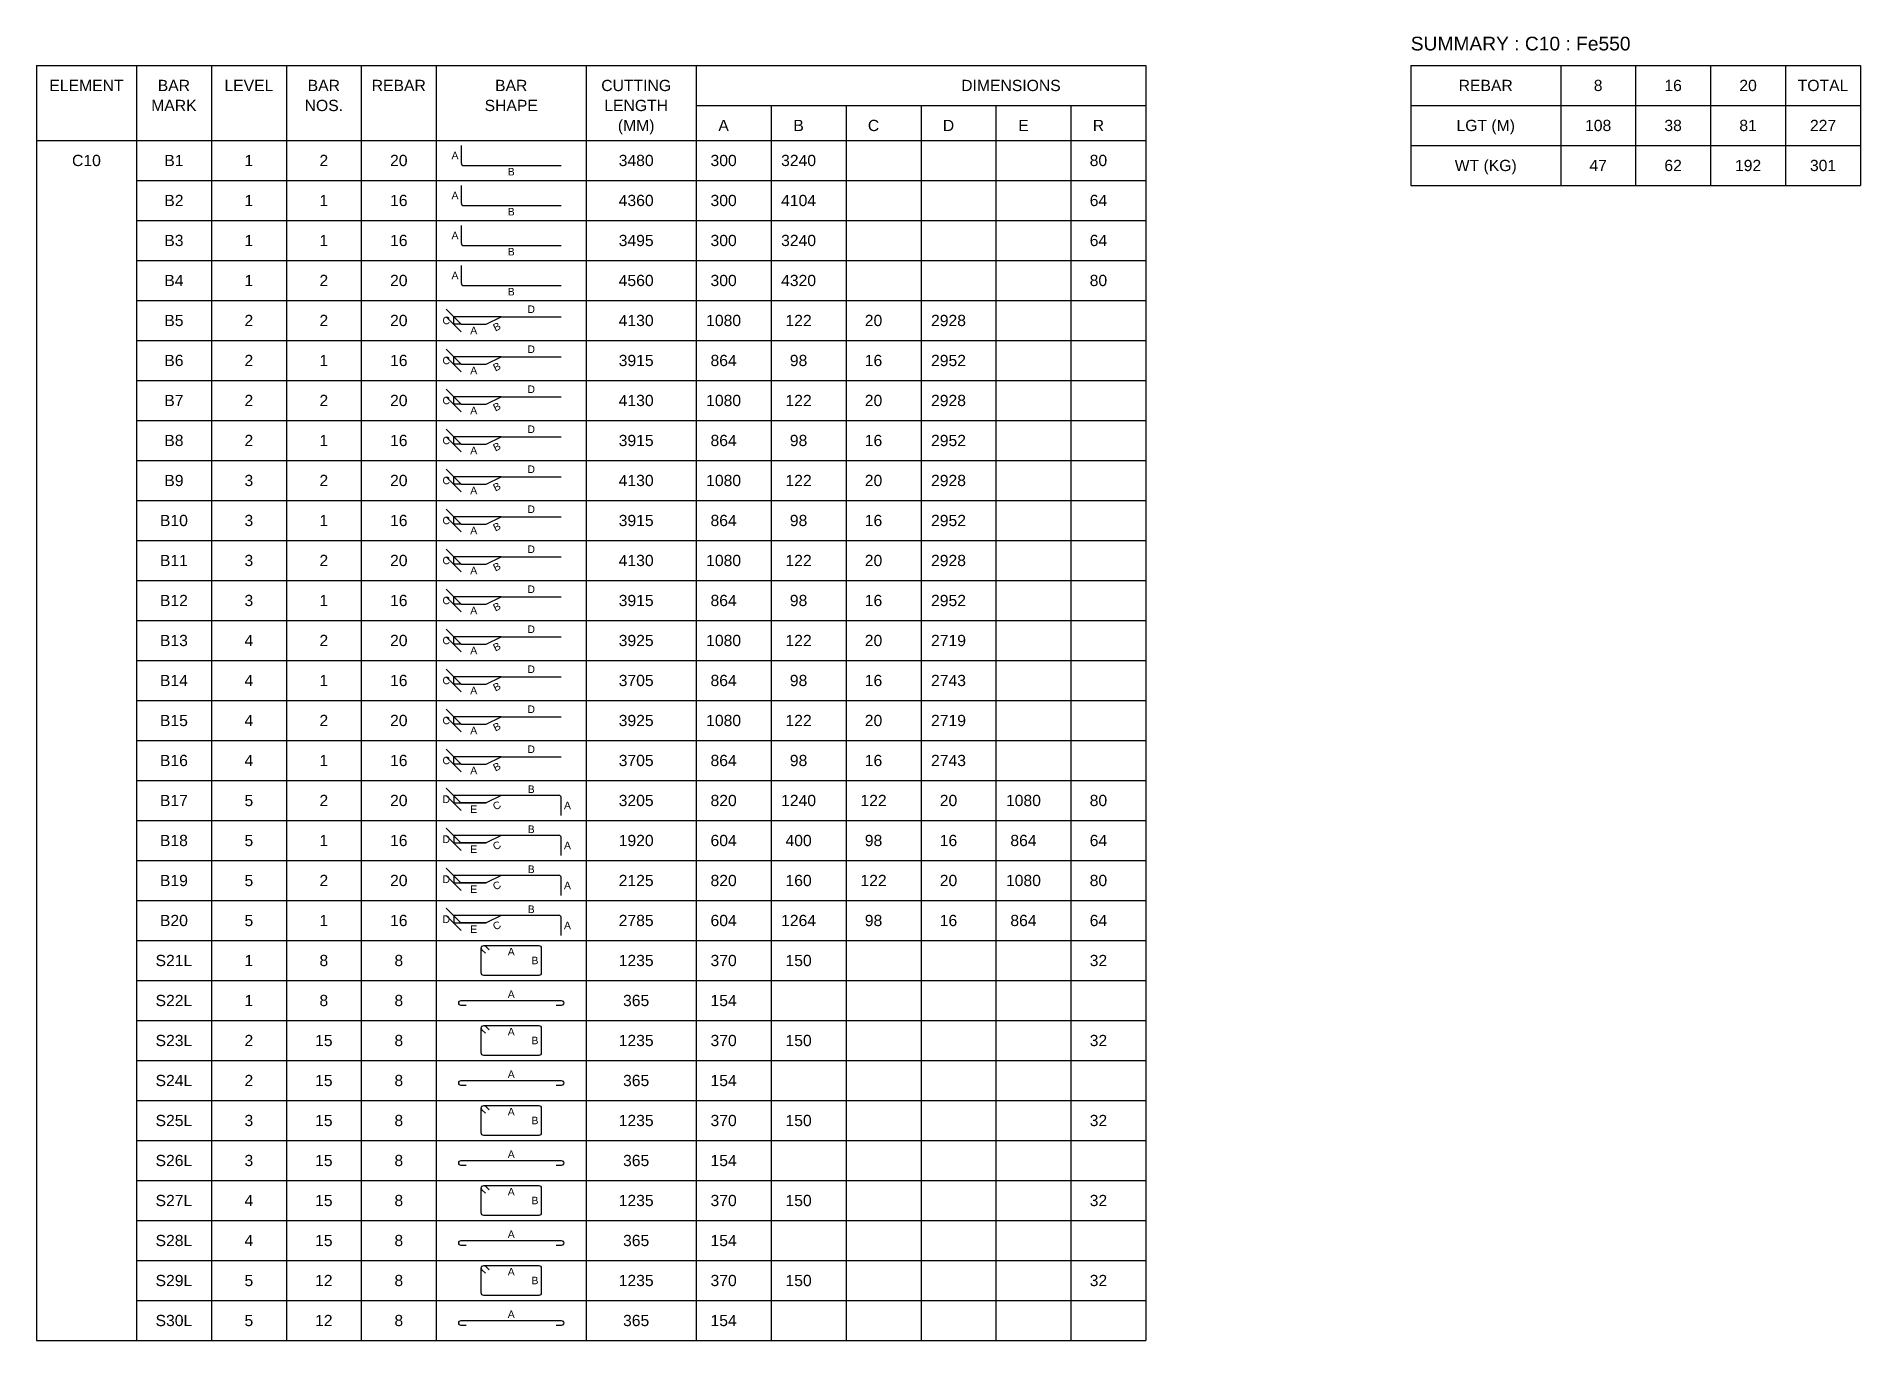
# Model space of a CAD drawing. Header units: inches. Extents: x -816171 to 9366335, y -450961 to 689132.
# Drawn here: x 166173 to 202673, y 388429 to 414509 of the extents above; entities that cross this region are included whole.
import ezdxf
from ezdxf.enums import TextEntityAlignment as Align

# ---------------------------------------------------------------- set-up
doc = ezdxf.new("R2010")
doc.units = ezdxf.units.IN
doc.header["$MEASUREMENT"] = 0
for name, color, linetype in [('Dim', 31, 'Continuous'), ('Reinforcement', 130, 'Continuous'), ('Schedule Border', 60, 'Continuous'), ('Schedule Header', 4, 'Continuous'), ('Text', 31, 'Continuous')]:
    doc.layers.add(name, color=color, linetype=linetype)
doc.styles.add('SC-BBS1', font='SansSerif')
doc.styles.get("Standard").update_dxf_attribs({"font": 'txt.shx'})
doc.dimstyles.new('SCBBSDim', dxfattribs={"dimtxt": 225, "dimasz": 0.18, "dimexe": 0, "dimexo": 0, "dimgap": 0, "dimtad": 1, "dimtoh": 1, "dimdec": 0, "dimzin": 0, "dimdsep": 46, "dimtxsty": 'Standard', "dimtsz": 150, "dimcen": 0.09, "dimclrd": 8, "dimclre": 8, "dimclrt": 3, "dimadec": 0, "dimazin": 0, "dimtfac": 1, "dimtdec": 0, "dimtix": 1, "dimtofl": 0, "dimtmove": 0, "dimatfit": 3, "dimfxl": 1, "dimtolj": 1, "dimtzin": 0, "dimarcsym": 0})

msp = doc.modelspace()

# ---------------------------------------------------------------- texts
at = {"layer": 'Dim', "style": 'SC-BBS1'}
for s, p in [('A', (174548.34546, 412129.4638)), ('B', (175673.34546, 411804.4638)), ('A', (174548.34546, 411329.4638)), ('B', (175673.34546, 411004.4638)), ('A', (174548.34546, 410529.4638)), ('B', (175673.34546, 410204.4638)), ('A', (174548.34546, 409729.4638)), ('B', (175673.34546, 409404.4638)), ('C', (174373.34546, 408829.4638)), ('D', (176073.34546, 409054.4638)), ('A', (174923.34546, 408629.4638)), ('C', (174373.34546, 408029.4638)), ('D', (176073.34546, 408254.4638)), ('A', (174923.34546, 407829.4638)), ('D', (176073.34546, 407454.4638)), ('C', (174373.34546, 407229.4638)), ('A', (174923.34546, 407029.4638)), ('D', (176073.34546, 406654.4638)), ('C', (174373.34546, 406429.4638)), ('A', (174923.34546, 406229.4638)), ('D', (176073.34546, 405854.4638)), ('C', (174373.34546, 405629.4638)), ('A', (174923.34546, 405429.4638)), ('C', (174373.34546, 404829.4638)), ('D', (176073.34546, 405054.4638)), ('A', (174923.34546, 404629.4638)), ('C', (174373.34546, 404029.4638)), ('D', (176073.34546, 404254.4638)), ('A', (174923.34546, 403829.4638)), ('D', (176073.34546, 403454.4638)), ('C', (174373.34546, 403229.4638)), ('A', (174923.34546, 403029.4638)), ('D', (176073.34546, 402654.4638)), ('C', (174373.34546, 402429.4638)), ('A', (174923.34546, 402229.4638)), ('D', (176073.34546, 401854.4638)), ('C', (174373.34546, 401629.4638)), ('A', (174923.34546, 401429.4638)), ('C', (174373.34546, 400829.4638)), ('D', (176073.34546, 401054.4638)), ('A', (174923.34546, 400629.4638)), ('C', (174373.34546, 400029.4638)), ('D', (176073.34546, 400254.4638)), ('A', (174923.34546, 399829.4638)), ('D', (174373.34546, 399254.4638)), ('B', (176073.34546, 399454.4638)), ('E', (174923.34546, 399054.4638)), ('A', (176798.34546, 399129.4638)), ('B', (176073.34546, 398654.4638)), ('D', (174373.34546, 398454.4638)), ('E', (174923.34546, 398254.4638)), ('A', (176798.34546, 398329.4638)), ('B', (176073.34546, 397854.4638)), ('D', (174373.34546, 397654.4638)), ('E', (174923.34546, 397454.4638)), ('A', (176798.34546, 397529.4638)), ('B', (176073.34546, 397054.4638)), ('D', (174373.34546, 396854.4638)), ('A', (176798.34546, 396729.4638)), ('E', (174923.34546, 396654.4638)), ('A', (175673.34546, 396204.4638)), ('B', (176148.34546, 396029.4638)), ('A', (175673.34546, 395354.4638)), ('A', (175673.34546, 394604.4638)), ('B', (176148.34546, 394429.4638)), ('A', (175673.34546, 393754.4638)), ('A', (175673.34546, 393004.4638)), ('B', (176148.34546, 392829.4638)), ('A', (175673.34546, 392154.4638)), ('A', (175673.34546, 391404.4638)), ('B', (176148.34546, 391229.4638)), ('A', (175673.34546, 390554.4638)), ('A', (175673.34546, 389804.4638)), ('B', (176148.34546, 389629.4638)), ('A', (175673.34546, 388954.4638))]:
    msp.add_text(s, height=150, dxfattribs=at).set_placement(p, align=Align.MIDDLE_CENTER)
for s, p in [('B', (175385.84546, 408704.4638)), ('B', (175385.84546, 407904.4638)), ('B', (175385.84546, 407104.4638)), ('B', (175385.84546, 406304.4638)), ('B', (175385.84546, 405504.4638)), ('B', (175385.84546, 404704.4638)), ('B', (175385.84546, 403904.4638)), ('B', (175385.84546, 403104.4638)), ('B', (175385.84546, 402304.4638)), ('B', (175385.84546, 401504.4638)), ('B', (175385.84546, 400704.4638)), ('B', (175385.84546, 399904.4638)), ('C', (175385.84546, 399129.4638)), ('C', (175385.84546, 398329.4638)), ('C', (175385.84546, 397529.4638)), ('C', (175385.84546, 396729.4638))]:
    msp.add_text(s, height=150, rotation=26.565051177, dxfattribs=at).set_placement(p, align=Align.MIDDLE_CENTER)
at = {"layer": 'Schedule Header', "style": 'SC-BBS1'}
msp.add_text('SUMMARY : C10 : Fe550', height=275, dxfattribs=at).set_placement((193673.34546, 414229.4638))
for s, p in [('ELEMENT', (167173.34546, 413529.4638)), ('BAR', (168923.34546, 413529.4638)), ('LEVEL', (170423.34546, 413529.4638)), ('BAR', (171923.34546, 413529.4638)), ('REBAR', (173423.34546, 413529.4638)), ('BAR', (175673.34546, 413529.4638)), ('CUTTING', (178173.34546, 413529.4638)), ('DIMENSIONS', (185673.34546, 413529.4638)), ('REBAR', (195173.34546, 413529.4638)), ('8', (197423.34546, 413529.4638)), ('16', (198923.34546, 413529.4638)), ('20', (200423.34546, 413529.4638)), ('TOTAL', (201923.34546, 413529.4638)), ('MARK', (168923.34546, 413129.4638)), ('NOS.', (171923.34546, 413129.4638)), ('SHAPE', (175673.34546, 413129.4638)), ('LENGTH', (178173.34546, 413129.4638)), ('(MM)', (178173.34546, 412729.4638)), ('A', (179923.34546, 412729.4638)), ('B', (181423.34546, 412729.4638)), ('C', (182923.34546, 412729.4638)), ('D', (184423.34546, 412729.4638)), ('E', (185923.34546, 412729.4638)), ('R', (187423.34546, 412729.4638)), ('LGT (M)', (195173.34546, 412729.4638)), ('WT (KG)', (195173.34546, 411929.4638))]:
    msp.add_text(s, height=225, dxfattribs=at).set_placement(p, align=Align.MIDDLE_CENTER)
at = {"layer": 'Text', "style": 'SC-BBS1'}
for s, p in [('108', (197423.34546, 412729.4638)), ('38', (198923.34546, 412729.4638)), ('81', (200423.34546, 412729.4638)), ('227', (201923.34546, 412729.4638)), ('C10', (167173.34546, 412029.4638)), ('B1', (168923.34546, 412029.4638)), ('1', (170423.34546, 412029.4638)), ('2', (171923.34546, 412029.4638)), ('20', (173423.34546, 412029.4638)), ('3480', (178173.34546, 412029.4638)), ('300', (179923.34546, 412029.4638)), ('3240', (181423.34546, 412029.4638)), ('80', (187423.34546, 412029.4638)), ('47', (197423.34546, 411929.4638)), ('62', (198923.34546, 411929.4638)), ('192', (200423.34546, 411929.4638)), ('301', (201923.34546, 411929.4638)), ('B2', (168923.34546, 411229.4638)), ('1', (170423.34546, 411229.4638)), ('1', (171923.34546, 411229.4638)), ('16', (173423.34546, 411229.4638)), ('4360', (178173.34546, 411229.4638)), ('300', (179923.34546, 411229.4638)), ('4104', (181423.34546, 411229.4638)), ('64', (187423.34546, 411229.4638)), ('B3', (168923.34546, 410429.4638)), ('1', (170423.34546, 410429.4638)), ('1', (171923.34546, 410429.4638)), ('16', (173423.34546, 410429.4638)), ('3495', (178173.34546, 410429.4638)), ('300', (179923.34546, 410429.4638)), ('3240', (181423.34546, 410429.4638)), ('64', (187423.34546, 410429.4638)), ('B4', (168923.34546, 409629.4638)), ('1', (170423.34546, 409629.4638)), ('2', (171923.34546, 409629.4638)), ('20', (173423.34546, 409629.4638)), ('4560', (178173.34546, 409629.4638)), ('300', (179923.34546, 409629.4638)), ('4320', (181423.34546, 409629.4638)), ('80', (187423.34546, 409629.4638)), ('B5', (168923.34546, 408829.4638)), ('2', (170423.34546, 408829.4638)), ('2', (171923.34546, 408829.4638)), ('20', (173423.34546, 408829.4638)), ('4130', (178173.34546, 408829.4638)), ('1080', (179923.34546, 408829.4638)), ('122', (181423.34546, 408829.4638)), ('20', (182923.34546, 408829.4638)), ('2928', (184423.34546, 408829.4638)), ('B6', (168923.34546, 408029.4638)), ('2', (170423.34546, 408029.4638)), ('1', (171923.34546, 408029.4638)), ('16', (173423.34546, 408029.4638)), ('3915', (178173.34546, 408029.4638)), ('864', (179923.34546, 408029.4638)), ('98', (181423.34546, 408029.4638)), ('16', (182923.34546, 408029.4638)), ('2952', (184423.34546, 408029.4638)), ('B7', (168923.34546, 407229.4638)), ('2', (170423.34546, 407229.4638)), ('2', (171923.34546, 407229.4638)), ('20', (173423.34546, 407229.4638)), ('4130', (178173.34546, 407229.4638)), ('1080', (179923.34546, 407229.4638)), ('122', (181423.34546, 407229.4638)), ('20', (182923.34546, 407229.4638)), ('2928', (184423.34546, 407229.4638)), ('B8', (168923.34546, 406429.4638)), ('2', (170423.34546, 406429.4638)), ('1', (171923.34546, 406429.4638)), ('16', (173423.34546, 406429.4638)), ('3915', (178173.34546, 406429.4638)), ('864', (179923.34546, 406429.4638)), ('98', (181423.34546, 406429.4638)), ('16', (182923.34546, 406429.4638)), ('2952', (184423.34546, 406429.4638)), ('B9', (168923.34546, 405629.4638)), ('3', (170423.34546, 405629.4638)), ('2', (171923.34546, 405629.4638)), ('20', (173423.34546, 405629.4638)), ('4130', (178173.34546, 405629.4638)), ('1080', (179923.34546, 405629.4638)), ('122', (181423.34546, 405629.4638)), ('20', (182923.34546, 405629.4638)), ('2928', (184423.34546, 405629.4638)), ('B10', (168923.34546, 404829.4638)), ('3', (170423.34546, 404829.4638)), ('1', (171923.34546, 404829.4638)), ('16', (173423.34546, 404829.4638)), ('3915', (178173.34546, 404829.4638)), ('864', (179923.34546, 404829.4638)), ('98', (181423.34546, 404829.4638)), ('16', (182923.34546, 404829.4638)), ('2952', (184423.34546, 404829.4638)), ('B11', (168923.34546, 404029.4638)), ('3', (170423.34546, 404029.4638)), ('2', (171923.34546, 404029.4638)), ('20', (173423.34546, 404029.4638)), ('4130', (178173.34546, 404029.4638)), ('1080', (179923.34546, 404029.4638)), ('122', (181423.34546, 404029.4638)), ('20', (182923.34546, 404029.4638)), ('2928', (184423.34546, 404029.4638)), ('B12', (168923.34546, 403229.4638)), ('3', (170423.34546, 403229.4638)), ('1', (171923.34546, 403229.4638)), ('16', (173423.34546, 403229.4638)), ('3915', (178173.34546, 403229.4638)), ('864', (179923.34546, 403229.4638)), ('98', (181423.34546, 403229.4638)), ('16', (182923.34546, 403229.4638)), ('2952', (184423.34546, 403229.4638)), ('B13', (168923.34546, 402429.4638)), ('4', (170423.34546, 402429.4638)), ('2', (171923.34546, 402429.4638)), ('20', (173423.34546, 402429.4638)), ('3925', (178173.34546, 402429.4638)), ('1080', (179923.34546, 402429.4638)), ('122', (181423.34546, 402429.4638)), ('20', (182923.34546, 402429.4638)), ('2719', (184423.34546, 402429.4638)), ('B14', (168923.34546, 401629.4638)), ('4', (170423.34546, 401629.4638)), ('1', (171923.34546, 401629.4638)), ('16', (173423.34546, 401629.4638)), ('3705', (178173.34546, 401629.4638)), ('864', (179923.34546, 401629.4638)), ('98', (181423.34546, 401629.4638)), ('16', (182923.34546, 401629.4638)), ('2743', (184423.34546, 401629.4638)), ('B15', (168923.34546, 400829.4638)), ('4', (170423.34546, 400829.4638)), ('2', (171923.34546, 400829.4638)), ('20', (173423.34546, 400829.4638)), ('3925', (178173.34546, 400829.4638)), ('1080', (179923.34546, 400829.4638)), ('122', (181423.34546, 400829.4638)), ('20', (182923.34546, 400829.4638)), ('2719', (184423.34546, 400829.4638)), ('B16', (168923.34546, 400029.4638)), ('4', (170423.34546, 400029.4638)), ('1', (171923.34546, 400029.4638)), ('16', (173423.34546, 400029.4638)), ('3705', (178173.34546, 400029.4638)), ('864', (179923.34546, 400029.4638)), ('98', (181423.34546, 400029.4638)), ('16', (182923.34546, 400029.4638)), ('2743', (184423.34546, 400029.4638)), ('B17', (168923.34546, 399229.4638)), ('5', (170423.34546, 399229.4638)), ('2', (171923.34546, 399229.4638)), ('20', (173423.34546, 399229.4638)), ('3205', (178173.34546, 399229.4638)), ('820', (179923.34546, 399229.4638)), ('1240', (181423.34546, 399229.4638)), ('122', (182923.34546, 399229.4638)), ('20', (184423.34546, 399229.4638)), ('1080', (185923.34546, 399229.4638)), ('80', (187423.34546, 399229.4638)), ('B18', (168923.34546, 398429.4638)), ('5', (170423.34546, 398429.4638)), ('1', (171923.34546, 398429.4638)), ('16', (173423.34546, 398429.4638)), ('1920', (178173.34546, 398429.4638)), ('604', (179923.34546, 398429.4638)), ('400', (181423.34546, 398429.4638)), ('98', (182923.34546, 398429.4638)), ('16', (184423.34546, 398429.4638)), ('864', (185923.34546, 398429.4638)), ('64', (187423.34546, 398429.4638)), ('B19', (168923.34546, 397629.4638)), ('5', (170423.34546, 397629.4638)), ('2', (171923.34546, 397629.4638)), ('20', (173423.34546, 397629.4638)), ('2125', (178173.34546, 397629.4638)), ('820', (179923.34546, 397629.4638)), ('160', (181423.34546, 397629.4638)), ('122', (182923.34546, 397629.4638)), ('20', (184423.34546, 397629.4638)), ('1080', (185923.34546, 397629.4638)), ('80', (187423.34546, 397629.4638)), ('B20', (168923.34546, 396829.4638)), ('5', (170423.34546, 396829.4638)), ('1', (171923.34546, 396829.4638)), ('16', (173423.34546, 396829.4638)), ('2785', (178173.34546, 396829.4638)), ('604', (179923.34546, 396829.4638)), ('1264', (181423.34546, 396829.4638)), ('98', (182923.34546, 396829.4638)), ('16', (184423.34546, 396829.4638)), ('864', (185923.34546, 396829.4638)), ('64', (187423.34546, 396829.4638)), ('S21L', (168923.34546, 396029.4638)), ('1', (170423.34546, 396029.4638)), ('8', (171923.34546, 396029.4638)), ('8', (173423.34546, 396029.4638)), ('1235', (178173.34546, 396029.4638)), ('370', (179923.34546, 396029.4638)), ('150', (181423.34546, 396029.4638)), ('32', (187423.34546, 396029.4638)), ('S22L', (168923.34546, 395229.4638)), ('1', (170423.34546, 395229.4638)), ('8', (171923.34546, 395229.4638)), ('8', (173423.34546, 395229.4638)), ('365', (178173.34546, 395229.4638)), ('154', (179923.34546, 395229.4638)), ('S23L', (168923.34546, 394429.4638)), ('2', (170423.34546, 394429.4638)), ('15', (171923.34546, 394429.4638)), ('8', (173423.34546, 394429.4638)), ('1235', (178173.34546, 394429.4638)), ('370', (179923.34546, 394429.4638)), ('150', (181423.34546, 394429.4638)), ('32', (187423.34546, 394429.4638)), ('S24L', (168923.34546, 393629.4638)), ('2', (170423.34546, 393629.4638)), ('15', (171923.34546, 393629.4638)), ('8', (173423.34546, 393629.4638)), ('365', (178173.34546, 393629.4638)), ('154', (179923.34546, 393629.4638)), ('S25L', (168923.34546, 392829.4638)), ('3', (170423.34546, 392829.4638)), ('15', (171923.34546, 392829.4638)), ('8', (173423.34546, 392829.4638)), ('1235', (178173.34546, 392829.4638)), ('370', (179923.34546, 392829.4638)), ('150', (181423.34546, 392829.4638)), ('32', (187423.34546, 392829.4638)), ('S26L', (168923.34546, 392029.4638)), ('3', (170423.34546, 392029.4638)), ('15', (171923.34546, 392029.4638)), ('8', (173423.34546, 392029.4638)), ('365', (178173.34546, 392029.4638)), ('154', (179923.34546, 392029.4638)), ('S27L', (168923.34546, 391229.4638)), ('4', (170423.34546, 391229.4638)), ('15', (171923.34546, 391229.4638)), ('8', (173423.34546, 391229.4638)), ('1235', (178173.34546, 391229.4638)), ('370', (179923.34546, 391229.4638)), ('150', (181423.34546, 391229.4638)), ('32', (187423.34546, 391229.4638)), ('S28L', (168923.34546, 390429.4638)), ('4', (170423.34546, 390429.4638)), ('15', (171923.34546, 390429.4638)), ('8', (173423.34546, 390429.4638)), ('365', (178173.34546, 390429.4638)), ('154', (179923.34546, 390429.4638)), ('S29L', (168923.34546, 389629.4638)), ('5', (170423.34546, 389629.4638)), ('12', (171923.34546, 389629.4638)), ('8', (173423.34546, 389629.4638)), ('1235', (178173.34546, 389629.4638)), ('370', (179923.34546, 389629.4638)), ('150', (181423.34546, 389629.4638)), ('32', (187423.34546, 389629.4638)), ('S30L', (168923.34546, 388829.4638)), ('5', (170423.34546, 388829.4638)), ('12', (171923.34546, 388829.4638)), ('8', (173423.34546, 388829.4638)), ('365', (178173.34546, 388829.4638)), ('154', (179923.34546, 388829.4638))]:
    msp.add_text(s, height=225, dxfattribs=at).set_placement(p, align=Align.MIDDLE_CENTER)

# ---------------------------------------------------------------- blocks, each defined once
blk = doc.blocks.new('*D558')
at = {"layer": 'DEFPOINTS', "color": 0, "transparency": 16777216}
for p in [(174523, 408904), (175473, 408904), (174673, 408754)]:
    blk.add_point(p, dxfattribs=at)
at = {"layer": 'Dim', "color": 8, "lineweight": -2, "transparency": 16777216}
for p, q in [((174673, 408754), (174373, 409054)), ((174673, 408604), (174373, 408904)), ((175473, 408904), (174523, 408904)), ((174523, 408754), (174523, 408904)), ((174673, 408754), (174523, 408754))]:
    blk.add_line(p, q, dxfattribs=at)
blk = doc.blocks.new('*D559')
at = {"layer": 'DEFPOINTS', "color": 0, "transparency": 16777216}
for p in [(174523, 408104), (175473, 408104), (174673, 407954)]:
    blk.add_point(p, dxfattribs=at)
at = {"layer": 'Dim', "color": 8, "lineweight": -2, "transparency": 16777216}
for p, q in [((174673, 407954), (174373, 408254)), ((174673, 407804), (174373, 408104)), ((175473, 408104), (174523, 408104)), ((174523, 407954), (174523, 408104)), ((174673, 407954), (174523, 407954))]:
    blk.add_line(p, q, dxfattribs=at)
blk = doc.blocks.new('*D560')
at = {"layer": 'DEFPOINTS', "color": 0, "transparency": 16777216}
for p in [(174523, 407304), (174673, 407154), (175473, 407304)]:
    blk.add_point(p, dxfattribs=at)
at = {"layer": 'Dim', "color": 8, "lineweight": -2, "transparency": 16777216}
for p, q in [((174673, 407154), (174373, 407454)), ((174673, 407004), (174373, 407304)), ((175473, 407304), (174523, 407304)), ((174523, 407154), (174523, 407304)), ((174673, 407154), (174523, 407154))]:
    blk.add_line(p, q, dxfattribs=at)
blk = doc.blocks.new('*D561')
at = {"layer": 'DEFPOINTS', "color": 0, "transparency": 16777216}
for p in [(174523, 406504), (174673, 406354), (175473, 406504)]:
    blk.add_point(p, dxfattribs=at)
at = {"layer": 'Dim', "color": 8, "lineweight": -2, "transparency": 16777216}
for p, q in [((174673, 406354), (174373, 406654)), ((174673, 406204), (174373, 406504)), ((175473, 406504), (174523, 406504)), ((174523, 406354), (174523, 406504)), ((174673, 406354), (174523, 406354))]:
    blk.add_line(p, q, dxfattribs=at)
blk = doc.blocks.new('*D562')
at = {"layer": 'DEFPOINTS', "color": 0, "transparency": 16777216}
for p in [(174523, 405704), (174673, 405554), (175473, 405704)]:
    blk.add_point(p, dxfattribs=at)
at = {"layer": 'Dim', "color": 8, "lineweight": -2, "transparency": 16777216}
for p, q in [((174673, 405554), (174373, 405854)), ((174673, 405404), (174373, 405704)), ((175473, 405704), (174523, 405704)), ((174523, 405554), (174523, 405704)), ((174673, 405554), (174523, 405554))]:
    blk.add_line(p, q, dxfattribs=at)
blk = doc.blocks.new('*D563')
at = {"layer": 'DEFPOINTS', "color": 0, "transparency": 16777216}
for p in [(174523, 404904), (175473, 404904), (174673, 404754)]:
    blk.add_point(p, dxfattribs=at)
at = {"layer": 'Dim', "color": 8, "lineweight": -2, "transparency": 16777216}
for p, q in [((174673, 404754), (174373, 405054)), ((174673, 404604), (174373, 404904)), ((175473, 404904), (174523, 404904)), ((174523, 404754), (174523, 404904)), ((174673, 404754), (174523, 404754))]:
    blk.add_line(p, q, dxfattribs=at)
blk = doc.blocks.new('*D548')
at = {"layer": 'DEFPOINTS', "color": 0, "transparency": 16777216}
for p in [(174523, 404104), (175473, 404104), (174673, 403954)]:
    blk.add_point(p, dxfattribs=at)
at = {"layer": 'Dim', "color": 8, "lineweight": -2, "transparency": 16777216}
for p, q in [((174673, 403954), (174373, 404254)), ((174673, 403804), (174373, 404104)), ((175473, 404104), (174523, 404104)), ((174523, 403954), (174523, 404104)), ((174673, 403954), (174523, 403954))]:
    blk.add_line(p, q, dxfattribs=at)
blk = doc.blocks.new('*D549')
at = {"layer": 'DEFPOINTS', "color": 0, "transparency": 16777216}
for p in [(174523, 403304), (174673, 403154), (175473, 403304)]:
    blk.add_point(p, dxfattribs=at)
at = {"layer": 'Dim', "color": 8, "lineweight": -2, "transparency": 16777216}
for p, q in [((174673, 403154), (174373, 403454)), ((174673, 403004), (174373, 403304)), ((175473, 403304), (174523, 403304)), ((174523, 403154), (174523, 403304)), ((174673, 403154), (174523, 403154))]:
    blk.add_line(p, q, dxfattribs=at)
blk = doc.blocks.new('*D550')
at = {"layer": 'DEFPOINTS', "color": 0, "transparency": 16777216}
for p in [(174523, 402504), (174673, 402354), (175473, 402504)]:
    blk.add_point(p, dxfattribs=at)
at = {"layer": 'Dim', "color": 8, "lineweight": -2, "transparency": 16777216}
for p, q in [((174673, 402354), (174373, 402654)), ((174673, 402204), (174373, 402504)), ((175473, 402504), (174523, 402504)), ((174523, 402354), (174523, 402504)), ((174673, 402354), (174523, 402354))]:
    blk.add_line(p, q, dxfattribs=at)
blk = doc.blocks.new('*D551')
at = {"layer": 'DEFPOINTS', "color": 0, "transparency": 16777216}
for p in [(174523, 401704), (174673, 401554), (175473, 401704)]:
    blk.add_point(p, dxfattribs=at)
at = {"layer": 'Dim', "color": 8, "lineweight": -2, "transparency": 16777216}
for p, q in [((174673, 401554), (174373, 401854)), ((174673, 401404), (174373, 401704)), ((175473, 401704), (174523, 401704)), ((174523, 401554), (174523, 401704)), ((174673, 401554), (174523, 401554))]:
    blk.add_line(p, q, dxfattribs=at)
blk = doc.blocks.new('*D552')
at = {"layer": 'DEFPOINTS', "color": 0, "transparency": 16777216}
for p in [(174523, 400904), (175473, 400904), (174673, 400754)]:
    blk.add_point(p, dxfattribs=at)
at = {"layer": 'Dim', "color": 8, "lineweight": -2, "transparency": 16777216}
for p, q in [((174673, 400754), (174373, 401054)), ((174673, 400604), (174373, 400904)), ((175473, 400904), (174523, 400904)), ((174523, 400754), (174523, 400904)), ((174673, 400754), (174523, 400754))]:
    blk.add_line(p, q, dxfattribs=at)
blk = doc.blocks.new('*D553')
at = {"layer": 'DEFPOINTS', "color": 0, "transparency": 16777216}
for p in [(174523, 400104), (175473, 400104), (174673, 399954)]:
    blk.add_point(p, dxfattribs=at)
at = {"layer": 'Dim', "color": 8, "lineweight": -2, "transparency": 16777216}
for p, q in [((174673, 399954), (174373, 400254)), ((174673, 399804), (174373, 400104)), ((175473, 400104), (174523, 400104)), ((174523, 399954), (174523, 400104)), ((174673, 399954), (174523, 399954))]:
    blk.add_line(p, q, dxfattribs=at)
blk = doc.blocks.new('*D554')
at = {"layer": 'DEFPOINTS', "color": 0, "transparency": 16777216}
for p in [(175473, 399329), (174523, 399179), (175173, 399179)]:
    blk.add_point(p, dxfattribs=at)
at = {"layer": 'Dim', "color": 8, "lineweight": -2, "transparency": 16777216}
for p, q in [((174673, 399179), (174373, 399479)), ((174673, 399029), (174373, 399329)), ((175473, 399329), (174523, 399329)), ((174523, 399329), (174523, 399179)), ((175173, 399179), (174523, 399179))]:
    blk.add_line(p, q, dxfattribs=at)
blk = doc.blocks.new('*D555')
at = {"layer": 'DEFPOINTS', "color": 0, "transparency": 16777216}
for p in [(174523, 398379), (175173, 398379), (175473, 398529)]:
    blk.add_point(p, dxfattribs=at)
at = {"layer": 'Dim', "color": 8, "lineweight": -2, "transparency": 16777216}
for p, q in [((174673, 398379), (174373, 398679)), ((174673, 398229), (174373, 398529)), ((175473, 398529), (174523, 398529)), ((174523, 398529), (174523, 398379)), ((175173, 398379), (174523, 398379))]:
    blk.add_line(p, q, dxfattribs=at)
blk = doc.blocks.new('*D556')
at = {"layer": 'DEFPOINTS', "color": 0, "transparency": 16777216}
for p in [(174523, 397579), (175173, 397579), (175473, 397729)]:
    blk.add_point(p, dxfattribs=at)
at = {"layer": 'Dim', "color": 8, "lineweight": -2, "transparency": 16777216}
for p, q in [((174673, 397579), (174373, 397879)), ((174673, 397429), (174373, 397729)), ((175473, 397729), (174523, 397729)), ((174523, 397729), (174523, 397579)), ((175173, 397579), (174523, 397579))]:
    blk.add_line(p, q, dxfattribs=at)
blk = doc.blocks.new('*D557')
at = {"layer": 'DEFPOINTS', "color": 0, "transparency": 16777216}
for p in [(174523, 396779), (175173, 396779), (175473, 396929)]:
    blk.add_point(p, dxfattribs=at)
at = {"layer": 'Dim', "color": 8, "lineweight": -2, "transparency": 16777216}
for p, q in [((174673, 396779), (174373, 397079)), ((174673, 396629), (174373, 396929)), ((175473, 396929), (174523, 396929)), ((174523, 396929), (174523, 396779)), ((175173, 396779), (174523, 396779))]:
    blk.add_line(p, q, dxfattribs=at)

# ---------------------------------------------------------------- dimensions: what is measured, and where the dimension line sits
at = {"layer": 'Dim'}
for base, p1, p2, picture, middle in [((174523.34546, 408904.4638), (174673.34546, 408754.4638), (175473.34546, 408904.4638), '*D558', (174523.34546, 408829.4638)), ((174523.34546, 408104.4638), (174673.34546, 407954.4638), (175473.34546, 408104.4638), '*D559', (174523.34546, 408029.4638)), ((174523.34546, 407304.4638), (174673.34546, 407154.4638), (175473.34546, 407304.4638), '*D560', (174523.34546, 407229.4638)), ((174523.34546, 406504.4638), (174673.34546, 406354.4638), (175473.34546, 406504.4638), '*D561', (174523.34546, 406429.4638)), ((174523.34546, 405704.4638), (174673.34546, 405554.4638), (175473.34546, 405704.4638), '*D562', (174523.34546, 405629.4638)), ((174523.34546, 404904.4638), (174673.34546, 404754.4638), (175473.34546, 404904.4638), '*D563', (174523.34546, 404829.4638)), ((174523.34546, 404104.4638), (174673.34546, 403954.4638), (175473.34546, 404104.4638), '*D548', (174523.34546, 404029.4638)), ((174523.34546, 403304.4638), (174673.34546, 403154.4638), (175473.34546, 403304.4638), '*D549', (174523.34546, 403229.4638)), ((174523.34546, 402504.4638), (174673.34546, 402354.4638), (175473.34546, 402504.4638), '*D550', (174523.34546, 402429.4638)), ((174523.34546, 401704.4638), (174673.34546, 401554.4638), (175473.34546, 401704.4638), '*D551', (174523.34546, 401629.4638)), ((174523.34546, 400904.4638), (174673.34546, 400754.4638), (175473.34546, 400904.4638), '*D552', (174523.34546, 400829.4638)), ((174523.34546, 400104.4638), (174673.34546, 399954.4638), (175473.34546, 400104.4638), '*D553', (174523.34546, 400029.4638)), ((174523.34546, 399179.4638), (175473.34546, 399329.4638), (175173.34546, 399179.4638), '*D554', (174523.34546, 399254.4638)), ((174523.34546, 398379.4638), (175473.34546, 398529.4638), (175173.34546, 398379.4638), '*D555', (174523.34546, 398454.4638)), ((174523.34546, 397579.4638), (175473.34546, 397729.4638), (175173.34546, 397579.4638), '*D556', (174523.34546, 397654.4638)), ((174523.34546, 396779.4638), (175473.34546, 396929.4638), (175173.34546, 396779.4638), '*D557', (174523.34546, 396854.4638))]:
    dim = msp.add_linear_dim(base=base, p1=p1, p2=p2, angle=90, text=' ', dimstyle='SCBBSDim', dxfattribs=at)
    dim.commit()
    dim.dimension.update_dxf_attribs({"geometry": picture, "text_midpoint": middle})

# ---------------------------------------------------------------- linework, layer by layer
at = {"layer": 'Reinforcement'}
for points in [[(174673.34546, 412329.4638), (174673.34546, 411979.4638, 0.5), (174723.34546, 411929.4638), (176673.34546, 411929.4638)], [(174673.34546, 411529.4638), (174673.34546, 411179.4638, 0.5), (174723.34546, 411129.4638), (176673.34546, 411129.4638)], [(174673.34546, 410729.4638), (174673.34546, 410379.4638, 0.5), (174723.34546, 410329.4638), (176673.34546, 410329.4638)], [(174673.34546, 409929.4638), (174673.34546, 409579.4638, 0.5), (174723.34546, 409529.4638), (176673.34546, 409529.4638)], [(176673.34546, 398929.4638), (176673.34546, 399279.4638, 0.5), (176623.34546, 399329.4638), (175473.34546, 399329.4638), (175173.34546, 399179.4638), (174673.34546, 399179.4638)], [(176673.34546, 398129.4638), (176673.34546, 398479.4638, 0.5), (176623.34546, 398529.4638), (175473.34546, 398529.4638), (175173.34546, 398379.4638), (174673.34546, 398379.4638)], [(176673.34546, 397329.4638), (176673.34546, 397679.4638, 0.5), (176623.34546, 397729.4638), (175473.34546, 397729.4638), (175173.34546, 397579.4638), (174673.34546, 397579.4638)], [(176673.34546, 396529.4638), (176673.34546, 396879.4638, 0.5), (176623.34546, 396929.4638), (175473.34546, 396929.4638), (175173.34546, 396779.4638), (174673.34546, 396779.4638)], [(175158.70138, 396173.39798), (175087.99031, 396244.10827, -0.1989123674), (175073.34546, 396279.4638, -0.4142046237), (175123.34546, 396329.4638, -0.1989044359), (175158.7006, 396314.81934), (175229.41167, 396244.10905)], [(174773.34546, 395129.4638), (174673.34546, 395129.4638, -1), (174673.34546, 395229.4638), (176673.34546, 395229.4638, -1), (176673.34546, 395129.4638), (176573.34546, 395129.4638)], [(175158.70138, 394573.39798), (175087.99031, 394644.10827, -0.1989123674), (175073.34546, 394679.4638, -0.4142046237), (175123.34546, 394729.4638, -0.1989044359), (175158.7006, 394714.81934), (175229.41167, 394644.10905)], [(174773.34546, 393529.4638), (174673.34546, 393529.4638, -1), (174673.34546, 393629.4638), (176673.34546, 393629.4638, -1), (176673.34546, 393529.4638), (176573.34546, 393529.4638)], [(175158.70138, 392973.39798), (175087.99031, 393044.10827, -0.1989123674), (175073.34546, 393079.4638, -0.4142046237), (175123.34546, 393129.4638, -0.1989044359), (175158.7006, 393114.81934), (175229.41167, 393044.10905)], [(174773.34546, 391929.4638), (174673.34546, 391929.4638, -1), (174673.34546, 392029.4638), (176673.34546, 392029.4638, -1), (176673.34546, 391929.4638), (176573.34546, 391929.4638)], [(175158.70138, 391373.39798), (175087.99031, 391444.10827, -0.1989123674), (175073.34546, 391479.4638, -0.4142046237), (175123.34546, 391529.4638, -0.1989044359), (175158.7006, 391514.81934), (175229.41167, 391444.10905)], [(174773.34546, 390329.4638), (174673.34546, 390329.4638, -1), (174673.34546, 390429.4638), (176673.34546, 390429.4638, -1), (176673.34546, 390329.4638), (176573.34546, 390329.4638)], [(175158.70138, 389773.39798), (175087.99031, 389844.10827, -0.1989123674), (175073.34546, 389879.4638, -0.4142046237), (175123.34546, 389929.4638, -0.1989044359), (175158.7006, 389914.81934), (175229.41167, 389844.10905)], [(174773.34546, 388729.4638), (174673.34546, 388729.4638, -1), (174673.34546, 388829.4638), (176673.34546, 388829.4638, -1), (176673.34546, 388729.4638), (176573.34546, 388729.4638)]]:
    msp.add_lwpolyline(points, format="xyb", dxfattribs=at)
for points in [[(174673.34546, 408754.4638), (175173.34546, 408754.4638), (175473.34546, 408904.4638), (176673.34546, 408904.4638)], [(174673.34546, 407954.4638), (175173.34546, 407954.4638), (175473.34546, 408104.4638), (176673.34546, 408104.4638)], [(174673.34546, 407154.4638), (175173.34546, 407154.4638), (175473.34546, 407304.4638), (176673.34546, 407304.4638)], [(174673.34546, 406354.4638), (175173.34546, 406354.4638), (175473.34546, 406504.4638), (176673.34546, 406504.4638)], [(174673.34546, 405554.4638), (175173.34546, 405554.4638), (175473.34546, 405704.4638), (176673.34546, 405704.4638)], [(174673.34546, 404754.4638), (175173.34546, 404754.4638), (175473.34546, 404904.4638), (176673.34546, 404904.4638)], [(174673.34546, 403954.4638), (175173.34546, 403954.4638), (175473.34546, 404104.4638), (176673.34546, 404104.4638)], [(174673.34546, 403154.4638), (175173.34546, 403154.4638), (175473.34546, 403304.4638), (176673.34546, 403304.4638)], [(174673.34546, 402354.4638), (175173.34546, 402354.4638), (175473.34546, 402504.4638), (176673.34546, 402504.4638)], [(174673.34546, 401554.4638), (175173.34546, 401554.4638), (175473.34546, 401704.4638), (176673.34546, 401704.4638)], [(174673.34546, 400754.4638), (175173.34546, 400754.4638), (175473.34546, 400904.4638), (176673.34546, 400904.4638)], [(174673.34546, 399954.4638), (175173.34546, 399954.4638), (175473.34546, 400104.4638), (176673.34546, 400104.4638)]]:
    msp.add_lwpolyline(points, dxfattribs=at)
for points in [[(175073.34546, 396279.4638, -0.4142046237), (175123.34546, 396329.4638), (176223.34546, 396329.4638, -0.4142046237), (176273.34546, 396279.4638), (176273.34546, 395779.4638, -0.4142046237), (176223.34546, 395729.4638), (175123.34546, 395729.4638, -0.4142046237), (175073.34546, 395779.4638)], [(175073.34546, 394679.4638, -0.4142046237), (175123.34546, 394729.4638), (176223.34546, 394729.4638, -0.4142046237), (176273.34546, 394679.4638), (176273.34546, 394179.4638, -0.4142046237), (176223.34546, 394129.4638), (175123.34546, 394129.4638, -0.4142046237), (175073.34546, 394179.4638)], [(175073.34546, 393079.4638, -0.4142046237), (175123.34546, 393129.4638), (176223.34546, 393129.4638, -0.4142046237), (176273.34546, 393079.4638), (176273.34546, 392579.4638, -0.4142046237), (176223.34546, 392529.4638), (175123.34546, 392529.4638, -0.4142046237), (175073.34546, 392579.4638)], [(175073.34546, 391479.4638, -0.4142046237), (175123.34546, 391529.4638), (176223.34546, 391529.4638, -0.4142046237), (176273.34546, 391479.4638), (176273.34546, 390979.4638, -0.4142046237), (176223.34546, 390929.4638), (175123.34546, 390929.4638, -0.4142046237), (175073.34546, 390979.4638)], [(175073.34546, 389879.4638, -0.4142046237), (175123.34546, 389929.4638), (176223.34546, 389929.4638, -0.4142046237), (176273.34546, 389879.4638), (176273.34546, 389379.4638, -0.4142046237), (176223.34546, 389329.4638), (175123.34546, 389329.4638, -0.4142046237), (175073.34546, 389379.4638)]]:
    msp.add_lwpolyline(points, format="xyb", close=True, dxfattribs=at)
at = {"layer": 'Schedule Border'}
for p, q in [((166173.34546, 413929.4638), (188373.34546, 413929.4638)), ((166173.34546, 413929.4638), (166173.34546, 388429.4638)), ((168173.34546, 413929.4638), (168173.34546, 388429.4638)), ((169673.34546, 413929.4638), (169673.34546, 388429.4638)), ((171173.34546, 413929.4638), (171173.34546, 388429.4638)), ((172673.34546, 413929.4638), (172673.34546, 388429.4638)), ((174173.34546, 413929.4638), (174173.34546, 388429.4638)), ((177173.34546, 413929.4638), (177173.34546, 388429.4638)), ((179373.34546, 413929.4638), (179373.34546, 388429.4638)), ((188373.34546, 413929.4638), (188373.34546, 388429.4638)), ((193673.34546, 413929.4638), (202673.34546, 413929.4638)), ((193673.34546, 413929.4638), (193673.34546, 411529.4638)), ((196673.34546, 413929.4638), (196673.34546, 411529.4638)), ((198173.34546, 413929.4638), (198173.34546, 411529.4638)), ((199673.34546, 413929.4638), (199673.34546, 411529.4638)), ((201173.34546, 413929.4638), (201173.34546, 411529.4638)), ((202673.34546, 413929.4638), (202673.34546, 411529.4638)), ((179373.34546, 413129.4638), (188373.34546, 413129.4638)), ((180873.34546, 413129.4638), (180873.34546, 388429.4638)), ((182373.34546, 413129.4638), (182373.34546, 388429.4638)), ((183873.34546, 413129.4638), (183873.34546, 388429.4638)), ((185373.34546, 413129.4638), (185373.34546, 388429.4638)), ((186873.34546, 413129.4638), (186873.34546, 388429.4638)), ((193673.34546, 413129.4638), (202673.34546, 413129.4638)), ((166173.34546, 412429.4638), (188373.34546, 412429.4638)), ((193673.34546, 412329.4638), (202673.34546, 412329.4638)), ((168173.34546, 411629.4638), (188373.34546, 411629.4638)), ((193673.34546, 411529.4638), (202673.34546, 411529.4638)), ((168173.34546, 410829.4638), (188373.34546, 410829.4638)), ((168173.34546, 410029.4638), (188373.34546, 410029.4638)), ((168173.34546, 409229.4638), (188373.34546, 409229.4638)), ((168173.34546, 408429.4638), (188373.34546, 408429.4638)), ((168173.34546, 407629.4638), (188373.34546, 407629.4638)), ((168173.34546, 406829.4638), (188373.34546, 406829.4638)), ((168173.34546, 406029.4638), (188373.34546, 406029.4638)), ((168173.34546, 405229.4638), (188373.34546, 405229.4638)), ((168173.34546, 404429.4638), (188373.34546, 404429.4638)), ((168173.34546, 403629.4638), (188373.34546, 403629.4638)), ((168173.34546, 402829.4638), (188373.34546, 402829.4638)), ((168173.34546, 402029.4638), (188373.34546, 402029.4638)), ((168173.34546, 401229.4638), (188373.34546, 401229.4638)), ((168173.34546, 400429.4638), (188373.34546, 400429.4638)), ((168173.34546, 399629.4638), (188373.34546, 399629.4638)), ((168173.34546, 398829.4638), (188373.34546, 398829.4638)), ((168173.34546, 398029.4638), (188373.34546, 398029.4638)), ((168173.34546, 397229.4638), (188373.34546, 397229.4638)), ((168173.34546, 396429.4638), (188373.34546, 396429.4638)), ((168173.34546, 395629.4638), (188373.34546, 395629.4638)), ((168173.34546, 394829.4638), (188373.34546, 394829.4638)), ((168173.34546, 394029.4638), (188373.34546, 394029.4638)), ((168173.34546, 393229.4638), (188373.34546, 393229.4638)), ((168173.34546, 392429.4638), (188373.34546, 392429.4638)), ((168173.34546, 391629.4638), (188373.34546, 391629.4638)), ((168173.34546, 390829.4638), (188373.34546, 390829.4638)), ((168173.34546, 390029.4638), (188373.34546, 390029.4638)), ((168173.34546, 389229.4638), (188373.34546, 389229.4638)), ((166173.34546, 388429.4638), (188373.34546, 388429.4638))]:
    msp.add_line(p, q, dxfattribs=at)

msp.set_redraw_order([(e.dxf.handle, doc.entitydb.next_handle()) for e in msp.query("TEXT MTEXT ATTDEF DIMENSION ARC_DIMENSION")])  # texts and dimensions are drawn at this point

doc.saveas('drawing.dxf')
